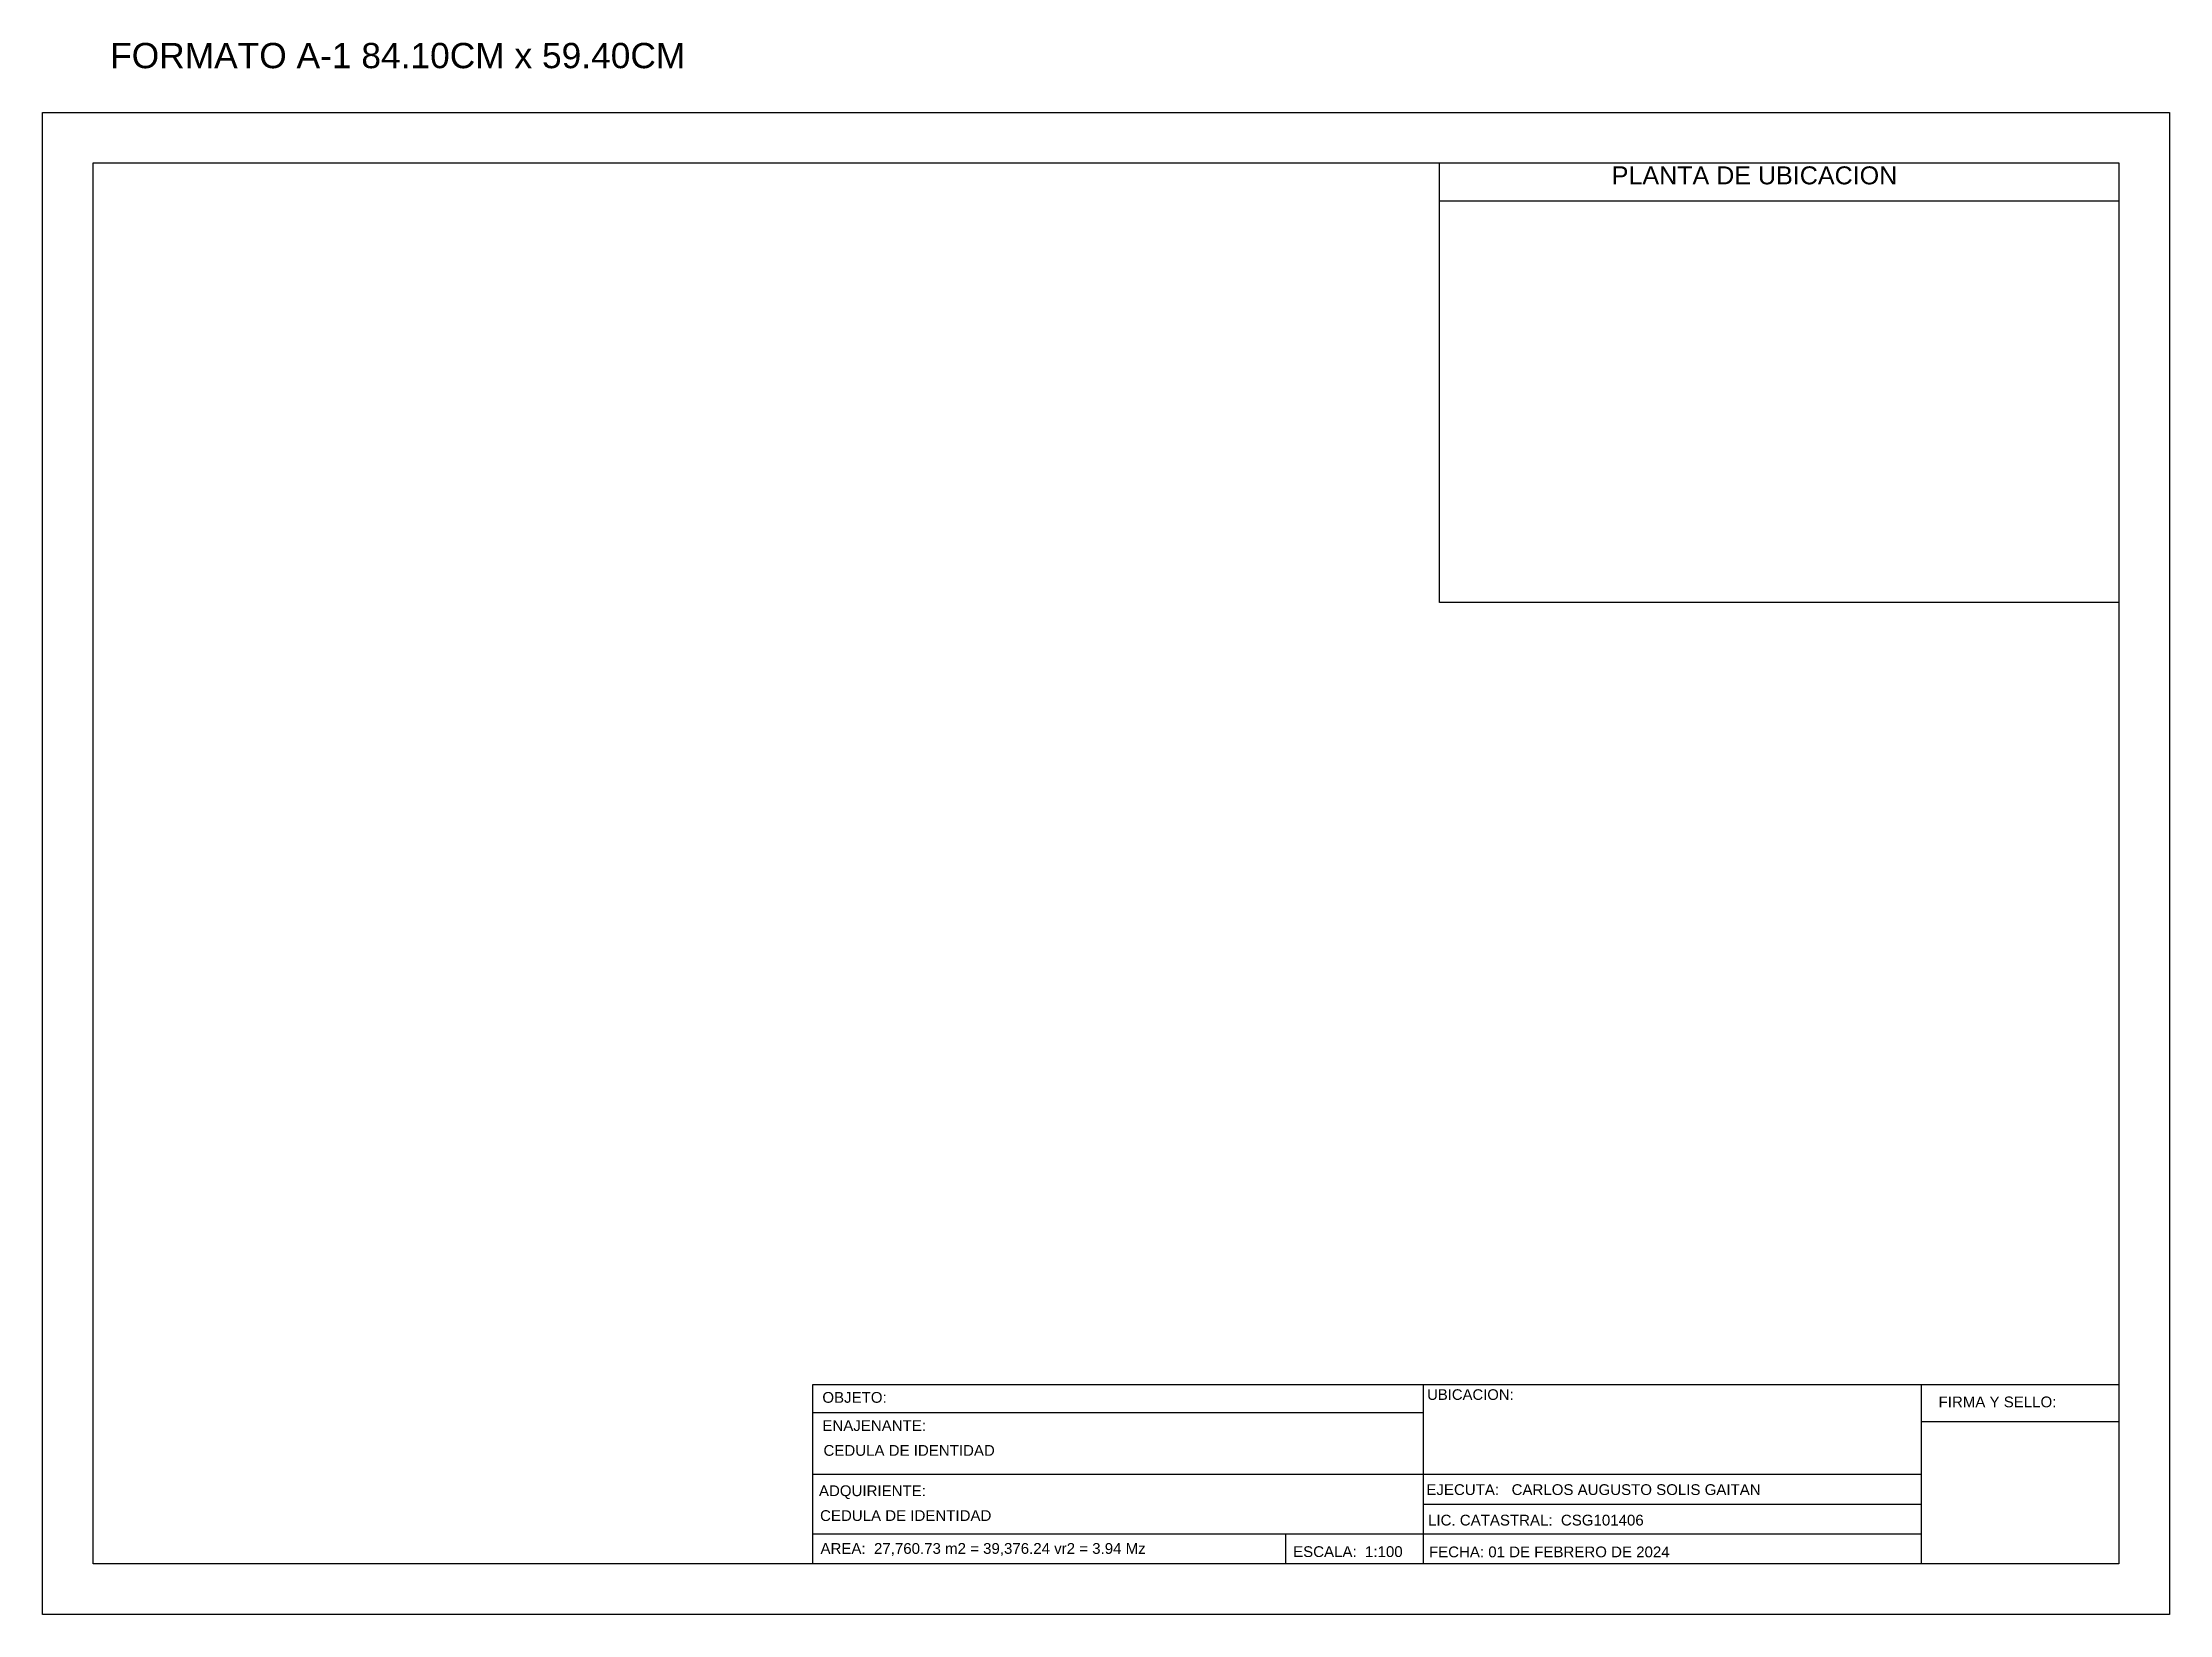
# Model space of a CAD drawing. Header units: metres. Extents: x 615331 to 657292, y 1301217 to 1321009.
# Drawn here: x 615546.6 to 615630.7, y 1314922.1 to 1314984.3 of the extents above; entities that cross this region are included whole.
import ezdxf

# ---------------------------------------------------------------- set-up
doc = ezdxf.new("R2010")
doc.units = ezdxf.units.M
doc.layers.add('CAJETIN', color=5, linetype='Continuous')
doc.layers.add('TEXTO 2', color=7, linetype='Continuous')
doc.styles.add('CAJETIN 2', font='arial.ttf', dxfattribs={"height": 0.25})
doc.styles.add('PI', font='arial.ttf', dxfattribs={"height": 0.4})

msp = doc.modelspace()

# ---------------------------------------------------------------- texts
at = {"style": 'CAJETIN 2'}
msp.add_text('FORMATO A-1 84.10CM x 59.40CM', height=1, dxfattribs=at).set_placement((615549.25986, 1314983.295))
at = {"layer": 'TEXTO 2', "style": 'PI'}
for s, height, p in [('PLANTA DE UBICACION', 0.7095051, (615608.63478, 1314978.70245)), ('OBJETO:  ', 0.425703, (615577.42207, 1314930.51759)), ('UBICACION: ', 0.4197905, (615601.33563, 1314930.63254)), ('FIRMA Y SELLO:', 0.425703, (615621.55788, 1314930.33964)), ('ENAJENANTE: ', 0.425703, (615577.42299, 1314929.40355)), ('CEDULA DE IDENTIDAD ', 0.425703, (615577.46715, 1314928.42151)), ('ADQUIRIENTE: ', 0.425703, (615577.28723, 1314926.8266)), ('EJECUTA:   CARLOS AUGUSTO SOLIS GAITAN', 0.425703, (615601.30556, 1314926.87159)), ('CEDULA DE IDENTIDAD ', 0.425703, (615577.33139, 1314925.84456)), ('LIC. CATASTRAL:  CSG101406', 0.425703, (615601.37135, 1314925.66487)), ('AREA:  27,760.73 m2 = 39,376.24 vr2 = 3.94 Mz', 0.425703, (615577.34859, 1314924.54382)), ('ESCALA:  1:100', 0.425703, (615596.03666, 1314924.41891)), ('FECHA: 01 DE FEBRERO DE 2024', 0.425703, (615601.40656, 1314924.40851))]:
    msp.add_text(s, height=height, dxfattribs=at).set_placement(p)

# ---------------------------------------------------------------- linework, layer by layer
for p, q in [((615601.82028, 1314962.17144), (615601.82028, 1314979.5469)), ((615628.68741, 1314962.17144), (615601.82028, 1314962.17144))]:
    msp.add_line(p, q)
msp.add_lwpolyline([(615546.58741, 1314981.5469), (615630.68741, 1314981.5469), (615630.68741, 1314922.1469), (615546.58741, 1314922.1469)], close=True)
at = {"layer": 'CAJETIN'}
msp.add_lwpolyline([(615548.58741, 1314979.5469), (615628.68741, 1314979.5469), (615628.68741, 1314924.1469), (615548.58741, 1314924.1469)], close=True, dxfattribs=at)
at = {"layer": 'TEXTO 2'}
for p, q in [((615601.82028, 1314978.0469), (615628.68741, 1314978.0469)), ((615577.05175, 1314931.24195), (615628.68741, 1314931.24195)), ((615577.05175, 1314924.1469), (615577.05175, 1314931.24195)), ((615601.19173, 1314924.1469), (615601.19173, 1314931.24195)), ((615620.88143, 1314924.1469), (615620.88143, 1314931.24195)), ((615577.05175, 1314930.12843), (615601.19173, 1314930.12843)), ((615620.88143, 1314929.77141), (615628.68741, 1314929.77141)), ((615577.05175, 1314927.69442), (615601.19173, 1314927.69442)), ((615601.19173, 1314927.69442), (615620.88143, 1314927.69442)), ((615603.1438, 1314927.69442), (615620.88143, 1314927.69442)), ((615601.19173, 1314926.51192), (615620.88143, 1314926.51192)), ((615577.05175, 1314925.32941), (615620.88143, 1314925.32941)), ((615585.40617, 1314925.32941), (615620.88143, 1314925.32941)), ((615595.7374, 1314925.32941), (615595.7374, 1314924.1469))]:
    msp.add_line(p, q, dxfattribs=at)

msp.set_redraw_order([(e.dxf.handle, doc.entitydb.next_handle()) for e in msp.query("TEXT MTEXT ATTDEF DIMENSION ARC_DIMENSION")])  # texts and dimensions are drawn at this point

doc.saveas('drawing.dxf')
